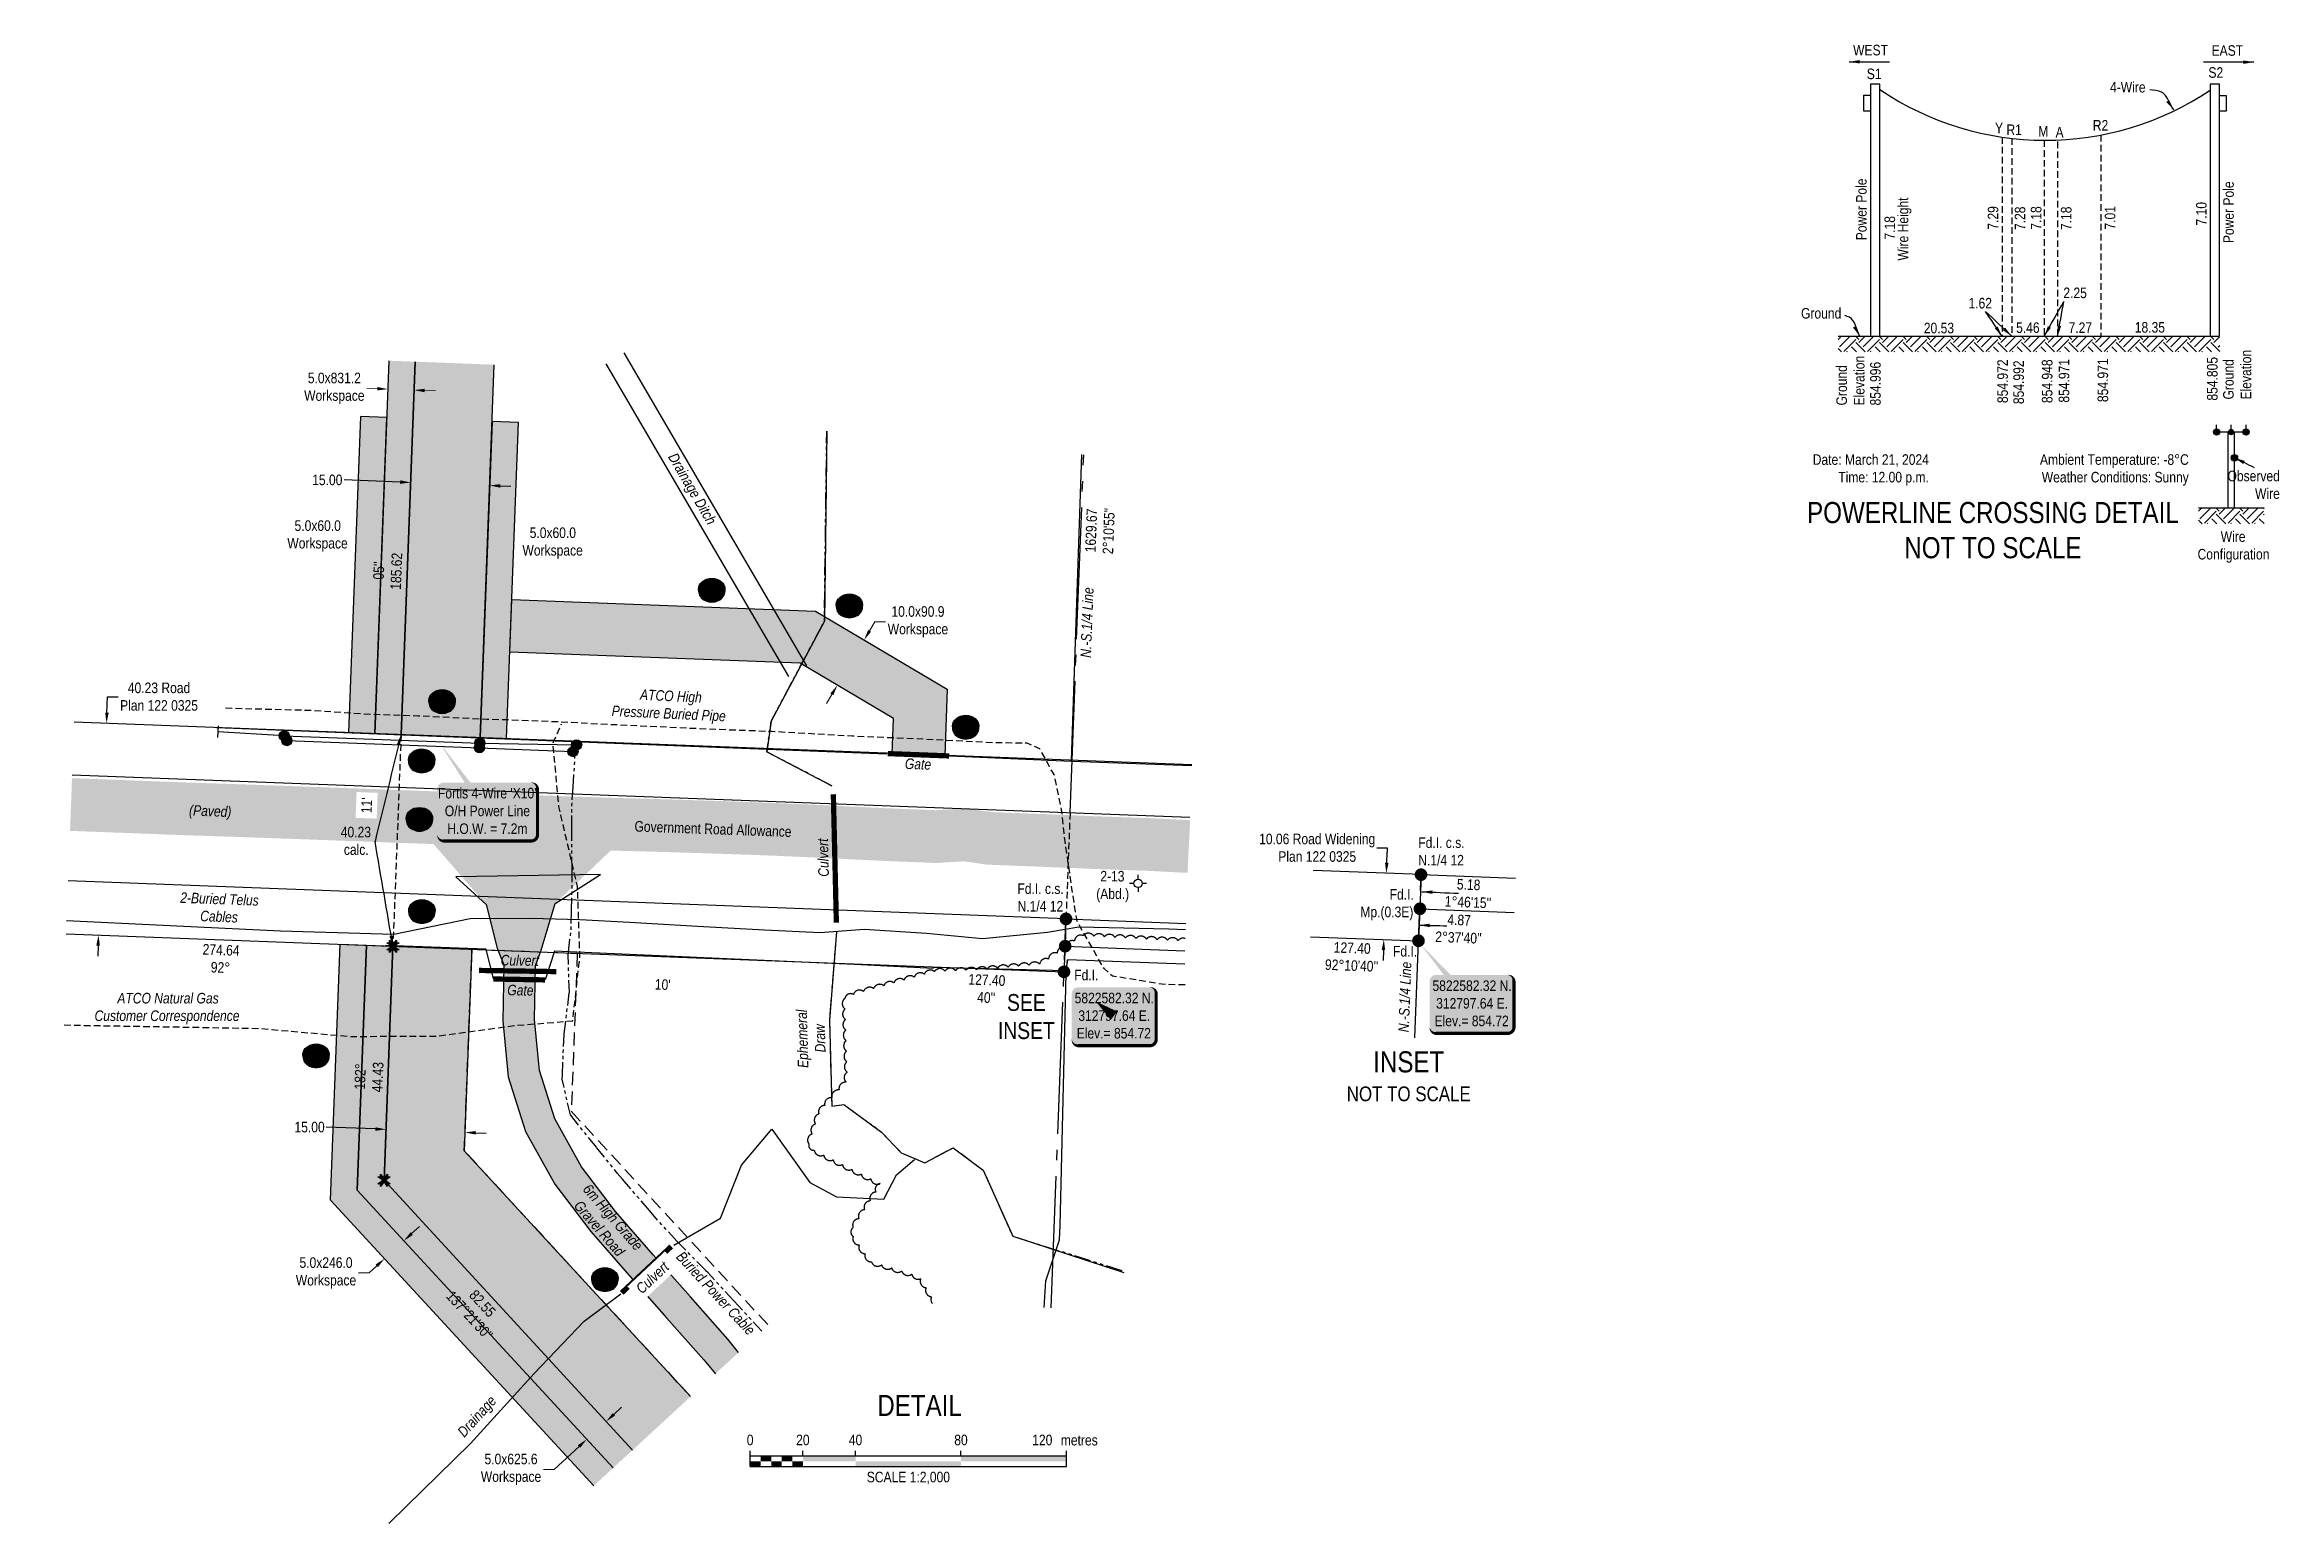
# Model space of a CAD drawing. Extents: x 311053 to 317465, y 5818876 to 5828373.
# Drawn here: x 312486 to 314606, y 5820073 to 5821476 of the extents above; entities that cross this region are included whole.
import ezdxf
from ezdxf.enums import TextEntityAlignment as Align

# ---------------------------------------------------------------- set-up
doc = ezdxf.new("R2010")
doc.units = 0
doc.header["$LTSCALE"] = 5
doc.header["$PDSIZE"] = 0.5
for name, pattern in [('0', [1, 1, 0]), ('foc-ACCESSROAD', [3.75, 2.5, -1.25]), ('foc-QUARTERLINE', [33, 25, -3, 2, -3]), ('foc-TIELINE', [1.875, 1.25, -0.625]), ('foc-TOPO', [1, 0.2, -0.8]), ('foc-TOPO-ephemeral', [6.25, 3.125, -0.625, 0.625, -0.625, 0.625, -0.625]), ('foc-TRAV', [1.875, 1.25, -0.625]), ('POWERLINE5', [7.8, 2.4, -0.6, 0.6, -0.6, 0.6, -0.6, 2.4]), ('UG_PIPE', [1.875, 1.25, -0.625])]:
    doc.linetypes.add(name, pattern=pattern)
doc.layers.get('Defpoints').update_dxf_attribs({"color": 9})
for name, color, linetype in [('AS-FENCE', 48, 'foc-FENCE'), ('AS-PIPE-UG', 44, 'UG_PIPE'), ('AS-PIPE-UG-T', 44, 'Continuous'), ('AS-POWER', 104, 'foc-POWER'), ('AS-POWER-EXISTING', 72, 'POWERLINE5'), ('AS-POWER-EXISTING-PP', 72, 'Continuous'), ('AS-POWER-EXISTING-T', 72, 'Continuous'), ('AS-POWER-STAKED-T', 72, 'Continuous'), ('AS-ROADS', 254, 'Continuous'), ('AS-SYMBOL', 7, 'Continuous'), ('AS-TELEPHONE-T', 224, 'Continuous'), ('AS-TELUS', 224, 'foc-TEL'), ('C-AR', 13, 'foc-ACCESSROAD'), ('DETAIL-T', 7, 'Continuous'), ('F-WS-S', 190, 'Continuous'), ('L-BD', 7, 'Continuous'), ('L-MON', 1, 'Continuous'), ('L-ROAD-T', 7, 'Continuous'), ('L-SEC', 7, 'Continuous'), ('L-SECQ', 8, 'foc-QUARTERLINE'), ('L-TIE', 7, 'foc-TIELINE'), ('L-TITLEDB', 4, 'Continuous'), ('L-TITLEDB-T', 4, 'Continuous'), ('P-CROSSINGS', 250, 'Continuous'), ('P-CROSSINGS-GROUND', 48, 'foc-TOPO'), ('P-CROSSINGS-LINE', 3, 'Continuous'), ('P-IOP7', 10, 'Continuous'), ('P-IOP7-H', 21, 'Continuous'), ('P-LTO', 14, 'Continuous'), ('P-PROPOSED', 10, 'Continuous'), ('P-PROPOSED-H', 21, 'Continuous'), ('P-TEMP-H', 41, 'Continuous'), ('P-TEMP_WORKSPACE', 46, 'Continuous'), ('P-TRAV', 4, 'foc-TRAV'), ('P-TXT', 4, 'Continuous'), ('T-BUSH', 110, '0'), ('T-DRAW', 143, 'foc-TOPO-ephemeral'), ('T-WATER', 160, 'Continuous'), ('T-WATER-T', 170, 'Continuous')]:
    doc.layers.add(name, color=color, linetype=linetype)
for name, color, linetype, lineweight in [('AS-GENERAL', 48, 'Continuous', 18), ('P-TEMP-T', 46, 'Continuous', 18), ('T-TEXT', 48, 'Continuous', 18)]:
    doc.layers.add(name, color=color, linetype=linetype, lineweight=lineweight)
doc.styles.add('80', font='ARIALN.TTF', dxfattribs={"height": 10})
doc.styles.add('80CG', font='ARIALN.TTF', dxfattribs={"height": 10})
doc.styles.add('80L', font='ARIALN.TTF', dxfattribs={"height": 10})
doc.styles.add('80LS', font='ARIALNI.TTF', dxfattribs={"height": 10})
doc.styles.add('Crossing', font='ARIALN.TTF', dxfattribs={"height": 10})
doc.styles.add('foc-LtypeFont', font='ARIALN.TTF', dxfattribs={"height": 7.35})
doc.linetypes.add('foc-FENCE', pattern='A,10,-1,["X",foc-LtypeFont,S=0.2,R=0,X=-0.625,Y=-0.75],-1.24', length=12.24)
doc.linetypes.add('foc-POWER', pattern='A,6,-1,["P",foc-LtypeFont,S=0.2,R=0,X=-0.625,Y=-0.75],-1.24,4', length=12.24)
doc.linetypes.add('foc-TEL', pattern='A,2,-1,["T",foc-LtypeFont,S=0.2,R=0,X=-0.425,Y=-0.75],-1.24,8', length=12.24)
doc.linetypes.add('foc-TOPO-flowdirection-NOLINE', pattern='A,0,[">",foc-LtypeFont,S=0.3,R=0,X=0,Y=-0.945],-20,[">",foc-LtypeFont,S=0.3,R=0,X=0,Y=-0.945],0', length=20)
doc.dimstyles.new('Compass 5 000', dxfattribs={"dimscale": 5, "dimtxt": 9, "dimasz": 2, "dimexe": 0.2, "dimexo": 0.0625, "dimgap": 0.5, "dimtad": 0, "dimtih": 1, "dimtoh": 1, "dimzin": 0, "dimdsep": 46, "dimtxsty": '80CG', "dimcen": 0.1, "dimse1": 1, "dimse2": 1, "dimclrd": 256, "dimclrt": 256, "dimaunit": 1, "dimadec": 4, "dimazin": 0, "dimtfac": 0.06, "dimtofl": 0, "dimtmove": 0, "dimatfit": 1, "dimfxl": 0.2, "dimtolj": 1, "dimtzin": 0, "dimlwd": -1, "dimarcsym": 0})

msp = doc.modelspace()

# ---------------------------------------------------------------- texts
at = {"layer": 'AS-PIPE-UG-T', "insert": (313007.271, 5820866.213), "char_height": 9.99899, "attachment_point": 1, "rotation": 357.322026, "style": '80L'}
msp.add_mtext_dynamic_manual_height_columns('\\pi40.467;{\\fArial Narrow|b0|i1|c0|p34; ATCO High\\P\\pi17.495;Pressure Buried Pipe }', width=142.38731, gutter_width=50, heights=[48.571], dxfattribs=at)
at = {"layer": 'AS-PIPE-UG-T', "insert": (312530.032, 5820576.159), "char_height": 9.99899, "attachment_point": 1, "style": '80L'}
msp.add_mtext_dynamic_manual_height_columns('\\pi21.553;{\\fArial Narrow|b0|i1|c0|p34; ATCO Natural Gas \\P\\pi3.0968;Customer Correspondence }', width=142.38731, gutter_width=50, heights=[0], dxfattribs=at)
at = {"layer": 'AS-POWER-EXISTING-T', "char_height": 10, "attachment_point": 7, "rotation": 90, "style": '80L'}
for insert in [(314214.181, 5821290.064), (314562.461, 5821287.316)]:
    msp.add_mtext_dynamic_manual_height_columns('Power Pole', width=177.06719, gutter_width=50.006, heights=[0], dxfattribs=dict(at, insert=insert))
at = {"layer": 'DETAIL-T', "color": 3, "attachment_point": 5, "style": '80CG'}
for s, insert, char_height, width in [('POWERLINE CROSSING DETAIL\\PNOT TO SCALE', (314333.867, 5821014.961), 20, 360.8447), ('SEE\\PINSET', (313417.024, 5820553.613), 15.9984, 53.78622), ('INSET\\P{\\H0.7x;NOT TO SCALE}', (313779.726, 5820496.967), 19.99798, 116.96309), ('DETAIL', (313315.697, 5820184.862), 19.998, 223.83544)]:
    msp.add_mtext(s, dxfattribs=dict(at, insert=insert, char_height=char_height, width=width))
at = {"layer": 'F-WS-S', "insert": (313487.834, 5820691.839), "char_height": 9.99899, "attachment_point": 1, "style": '80L'}
msp.add_mtext_dynamic_manual_height_columns('\\pi-0.65341;2-13\\P\\pi-4.5275;(Abd.)', width=20.75098, gutter_width=50, heights=[0], dxfattribs=at)
at = {"layer": 'L-BD', "char_height": 10, "style": '80L'}
for s, width, gutter_width, insert, attachment_point in [('WEST', 48.7627, 50.006, (314234.324, 5821475.397), 3), ('EAST', 48.7627, 50.006, (314571.18, 5821475.034), 3), ('S1', 48.7627, 50.006, (314228.236, 5821452.895), 3), ('S2', 48.7627, 50.006, (314552.289, 5821454.168), 3), ('4-Wire', 95.65503, 50.006, (314478.665, 5821440.234), 3), ('Y', 48.7627, 50.006, (314343.514, 5821401.533), 3), ('R1', 12.61705, 50.006, (314361.301, 5821399.878), 3), ('M', 48.7627, 50.006, (314386.439, 5821398.421), 3), ('A', 48.7627, 50.006, (314400.911, 5821397.471), 3), ('R2', 48.7627, 50.006, (314443.247, 5821404.08), 3), ('2.25', 21.79388, 50.006, (314400.683, 5821235.012), 7), ('Ground', 177.06719, 50.006, (314151.852, 5821215.641), 7), ('1.62', 21.79388, 50.006, (314310.673, 5821225.235), 7), ('20.53', 28.227, 50.006, (314268.33, 5821201.646), 7), ('5.46', 28.227, 50.006, (314355.845, 5821202.023), 7), ('7.27', 177.06719, 50.006, (314405.626, 5821202.187), 7), ('18.35', 28.29522, 50.006, (314468.431, 5821202.313), 7), ('Date: March 21, 2024\\PTime: 12.00 p.m.', 156.18019, 50.006, (314273.12, 5821087.037), 3), ('Ambient Temperature: -8%%DC\\PWeather Conditions: Sunny', 184.63525, 50.006, (314519.644, 5821087.037), 3), ('Observed Wire', 9.21418, 50, (314606.037, 5821071.447), 3), ('\\pi77.091;Wire\\P\\pi55.14;Configuration', 177.06719, 50.006, (314472.857, 5820984.261), 7)]:
    msp.add_mtext_dynamic_manual_height_columns(s, width=width, gutter_width=gutter_width, heights=[0], dxfattribs=dict(at, insert=insert, attachment_point=attachment_point))
at = {"layer": 'L-BD', "style": '80L'}
for s, width, gutter_width, insert, char_height, attachment_point, rotation in [('Wire Height', 177.06719, 50.006, (314256.615, 5821270.79), 10, 7, 90), ('7.29', 177.06719, 50.006, (314339.071, 5821300.093), 10, 7, 90), ('7.28', 177.06719, 50.006, (314364.721, 5821299.722), 10, 7, 90), ('7.18', 177.06719, 50.006, (314379.992, 5821299.991), 10, 7, 90), ('7.18', 177.06719, 50.006, (314408.529, 5821299.73), 10, 7, 90), ('7.01', 177.06719, 50.006, (314450.127, 5821300.227), 10, 7, 90), ('7.10', 177.06719, 50.006, (314536.731, 5821304.078), 10, 7, 90), ('7.18', 177.06719, 50.006, (314241.178, 5821290.732), 10, 7, 90), ('Ground\\PElevation', 177.06719, 50.006, (314212.17, 5821133.338), 10, 7, 90), ('854.996', 177.06719, 50.006, (314227.555, 5821133.338), 10, 7, 90), ('854.972', 177.06719, 50.006, (314348.191, 5821135.611), 10, 7, 90), ('854.992', 177.06719, 50.006, (314363.393, 5821134.626), 10, 7, 90), ('854.948', 177.06719, 50.006, (314390.465, 5821135.632), 10, 7, 90), ('854.971', 177.06719, 50.006, (314406.399, 5821136.045), 10, 7, 90), ('854.971', 177.06719, 50.006, (314443.277, 5821136.567), 10, 7, 90), ('854.805', 177.06719, 50.006, (314547.076, 5821137.964), 10, 7, 90), ('Ground\\PElevation', 177.06719, 50.006, (314579.061, 5821139.012), 10, 7, 90), ('1629.67\\P2°10\'55"', 49.58281, 50, (313473.46, 5821014.988), 9.999, 2, 87.8223)]:
    msp.add_mtext_dynamic_manual_height_columns(s, width=width, gutter_width=gutter_width, heights=[0], dxfattribs=dict(at, insert=insert, char_height=char_height, attachment_point=attachment_point, rotation=rotation))
at = {"layer": 'L-BD', "attachment_point": 2, "style": '80L', "bg_fill": 1, "bg_fill_color": 41, "bg_fill_transparency": 0}
for s, insert, char_height, width, rotation, box_fill_scale in [("05'' 185.62", (312797.723, 5820976.915), 9.99897, 26.1849, 87.8154, 1.1), ('182°\\P44.43 ', (312780.069, 5820497.064), 9.999, 28.2213, 87.8154, 1.15), ("82.55\\P137°21'30'' ", (312904.834, 5820285.02), 9.99899, 21.41569, 312.6418, 1.1)]:
    msp.add_mtext(s, dxfattribs=dict(at, insert=insert, char_height=char_height, width=width, rotation=rotation, box_fill_scale=box_fill_scale))
at = {"layer": 'L-BD', "attachment_point": 2, "style": '80L'}
for s, insert, char_height, width, rotation in [("5.18 1°46'15''", (313836.761, 5820683.877), 9.99899, 49.16556, 357.821213), ("4.87 2°37'40''", (313827.731, 5820650.299), 9.99899, 50.06703, 357.822341), ('274.64\\P92° ', (312653.398, 5820621.909), 9.999, 15.22466, 357.8223), ("127.40\\P92°10'40'' ", (313726.31, 5820623.798), 9.99899, 15.22466, 357.8223), ("\\P10'", (313072.929, 5820605.719), 9.999, 38.06165, 357.8223), ("127.40\\P40'' ", (313379.773, 5820593.422), 9.999, 38.06165, 357.8223)]:
    msp.add_mtext(s, dxfattribs=dict(at, insert=insert, char_height=char_height, width=width, rotation=rotation))
at = {"layer": 'L-MON', "attachment_point": 1, "style": '80L'}
for s, width, insert, char_height in [('Fd.I. c.s.\\PN.1/4 12', 43.06044, (313788.779, 5820723.673), 9.999), ('\\pi1.066;Fd.I. c.s.\\P\\pi1.2161;N.1/4 12', 43.06044, (313407.467, 5820680.005), 9.99899), ('\\pi22.08;Fd.I.\\P\\pi-5.6795;Mp.(0.3E)', 43.06044, (313739.519, 5820674.638), 9.99899), ('\\pi1.0639;Fd.I.', 22.04407, (313763.718, 5820620.641), 9.99899), ('\\pi1.0639;Fd.I.', 22.04407, (313461.364, 5820598.089), 9.99899)]:
    msp.add_mtext_dynamic_manual_height_columns(s, width=width, gutter_width=50, heights=[0], dxfattribs=dict(at, insert=insert, char_height=char_height))
at = {"layer": 'L-ROAD-T', "style": '80L'}
msp.add_text('Government Road Allowance', height=9.99899, rotation=357.97324, dxfattribs=at).set_placement((313119.772, 5820731.648), align=Align.MIDDLE_CENTER)
at = {"layer": 'L-SECQ', "char_height": 9.99899, "attachment_point": 1, "rotation": 87.818231, "style": '80L'}
for insert in [(313468.272, 5820894.261), (313769.753, 5820539.062)]:
    msp.add_mtext_dynamic_manual_height_columns('{\\fArial Narrow|b0|i1|c0|p34;N.-S.1/4 Line}', width=66.67572, gutter_width=50, heights=[0], dxfattribs=dict(at, insert=insert))
at = {"layer": 'P-TRAV', "linetype": 'ByBlock', "insert": (312766.583, 5820733.705), "char_height": 9.99899, "attachment_point": 1, "style": '80L'}
msp.add_mtext_dynamic_manual_height_columns('\\pi0.11621;40.23\\P\\pi3.0457;calc.', width=28.22415, gutter_width=50, heights=[0], dxfattribs=at)
at = {"layer": 'T-TEXT', "style": '80LS'}
msp.add_text('(Paved)', height=9.999, rotation=357.821213, dxfattribs=at).set_placement((312642.896, 5820748.689), align=Align.MIDDLE_CENTER)
at = {"layer": 'T-TEXT', "char_height": 9.99899, "attachment_point": 1, "style": '80L'}
for s, insert, rotation in [('{\\fArial Narrow|b0|i1|c0|p34;Gate}', (313302.073, 5820798.699), 357.811386), ('{\\fArial Narrow|b0|i1|c0|p34;Culvert}', (313219.751, 5820686.204), 91.344444), ('{\\fArial Narrow|b0|i1|c0|p34;Culvert}', (312918.437, 5820612.248), 359.122257), ('{\\fArial Narrow|b0|i1|c0|p34;Gate}', (312924.751, 5820583.949), 359.122257)]:
    msp.add_mtext_dynamic_manual_height_columns(s, width=38.79129, gutter_width=50, heights=[0], dxfattribs=dict(at, insert=insert, rotation=rotation))
at = {"layer": 'T-WATER-T', "char_height": 9.99899, "attachment_point": 1, "style": '80L'}
for s, insert, rotation in [('\\pi-13.506;{\\fArial Narrow|b0|i1|c0|p34;Ephemeral \\P\\pi0.75921;Draw}', (313199.932, 5820518.351), 91.574781), ('{\\fArial Narrow|b0|i1|c0|p34;Drainage}', (312876.451, 5820160.769), 47.76956)]:
    msp.add_mtext_dynamic_manual_height_columns(s, width=28.30971, gutter_width=50, heights=[0], dxfattribs=dict(at, insert=insert, rotation=rotation))

# ---------------------------------------------------------------- blocks, each defined once
blk = doc.blocks.new('fdia')
at = {"color": 255, "const_width": 1}
blk.add_lwpolyline([(-0.5, 0, 1), (0.5, 0, 1)], format="xyb", close=True, dxfattribs=at)
blk = doc.blocks.new('Fdiaa')
blk.add_blockref('fdia', (0, 0))
blk = doc.blocks.new('fdib')
at = {"color": 1, "const_width": 1.6}
blk.add_lwpolyline([(-0.4, 0, 1), (0.4, 0, 1)], format="xyb", close=True, dxfattribs=at)
at = {"color": 1}
blk.add_circle((0, 0), 0.8, dxfattribs=at)
blk = doc.blocks.new('Fdibb')
blk.add_blockref('fdib', (0, 0))
blk = doc.blocks.new('fdicc')
for name in ['Fdibb', 'Fdiaa']:
    blk.add_blockref(name, (0, 0))
blk = doc.blocks.new('FDI')
blk.add_blockref('fdicc', (0, 0))
blk = doc.blocks.new('*D455')
at = {"layer": 'Defpoints', "color": 0, "transparency": 16777216}
for p in [(313757.5, 5820689.6), (313758.5, 5820689.6), (313755.1, 5820626.9)]:
    blk.add_point(p, dxfattribs=at)
at = {"layer": 'L-TITLEDB-T', "transparency": 16777216}
for p, q in [((313749.4, 5820713.8), (313759.4, 5820713.8)), ((313758.9, 5820699.5), (313759.3, 5820709.5)), ((313759.4, 5820713.8), (313759.3, 5820709.5)), ((313755.7, 5820616.8), (313755.4, 5820606.9))]:
    blk.add_line(p, q, dxfattribs=at)
for points in [[(313757.2, 5820699.6), (313760.6, 5820699.5), (313758.5, 5820689.6)], [(313754.1, 5820616.9), (313757.4, 5820616.8), (313756.1, 5820626.8)]]:
    blk.add_solid(points, dxfattribs=at)
at = {"layer": 'L-TITLEDB-T', "transparency": 16777216, "insert": (313692.9, 5820713.8), "char_height": 10, "attachment_point": 5, "style": '80CG'}
blk.add_mtext('\\A1;10.06 Road Widening\\PPlan 122 0325', dxfattribs=at)
blk = doc.blocks.new('*U520')
h = blk.add_hatch(color=254)
edge = h.paths.add_edge_path()
edge.add_line((-34, -28.5), (34, -28.5))
edge.add_arc((34, -22.5), 6, 270, 360)
edge.add_line((40, -22.5), (40, 21))
edge.add_arc((34, 21), 6, 0, 90)
edge.add_line((34, 27), (-34, 27))
edge.add_arc((-34, 21), 6, 90, 180)
edge.add_line((-40, 21), (-40, -22.5))
edge.add_arc((-34, -22.5), 6, 180, 270)
at = {"color": 1, "flags": 128}
blk.add_lwpolyline([(-47.8, 55, 0, 10, 0), (0, 0, 5, 5, 0)], format="xyseb", dxfattribs=at)
blk.add_lwpolyline([(-34, -28.5, 3, 3, 0), (34, -28.5, 3, 3, 0.414214), (40, -22.5, 3, 3, 0), (40, 21, 3, 0, 0.414214), (34, 27, 0, 0, 0), (-34, 27, 0, 0, 0.414214), (-40, 21, 0, 0, 0), (-40, -22.5, 0, 3, 0.414214)], format="xyseb", close=True, dxfattribs=at)
at = {"color": 1, "style": '80'}
blk.add_attdef('ENTER_TEXT_001', (-36, -5), '', height=10, dxfattribs=at)
blk = doc.blocks.new('POWERPOLE')
h = blk.add_hatch(color=255)
edge = h.paths.add_edge_path()
edge.add_arc((0, 0), 0.96, 0, 360)
at = {"linetype": 'Continuous'}
for p, q in [((0.68, -0.68), (-0.68, 0.68)), ((-0.68, -0.68), (0.68, 0.68))]:
    blk.add_line(p, q, dxfattribs=at)
blk.add_circle((0, 0), 0.96, dxfattribs=at)
blk = doc.blocks.new('*U657')
h = blk.add_hatch(color=255)
edge = h.paths.add_edge_path()
edge.add_line((-41.5, -28.5), (41.5, -28.5))
edge.add_arc((41.5, -22.5), 6, 270, 360)
edge.add_line((47.5, -22.5), (47.5, 21))
edge.add_arc((41.5, 21), 6, 0, 90)
edge.add_line((41.5, 27), (-41.5, 27))
edge.add_arc((-41.5, 21), 6, 90, 180)
edge.add_line((-47.5, 21), (-47.5, -22.5))
edge.add_arc((-41.5, -22.5), 6, 180, 270)
at = {"color": 104, "flags": 128}
blk.add_lwpolyline([(-46.6, 66.2, 0, 7.5, 0), (0, 0, 0, 0, 0)], format="xyseb", dxfattribs=at)
blk.add_lwpolyline([(-41.5, -28.5, 3, 3, 0), (41.5, -28.5, 3, 3, 0.414214), (47.5, -22.5, 3, 3, 0), (47.5, 21, 3, 0, 0.414214), (41.5, 27, 0, 0, 0), (-41.5, 27, 0, 0, 0.414214), (-47.5, 21, 0, 0, 0), (-47.5, -22.5, 0, 3, 0.414214)], format="xyseb", close=True, dxfattribs=at)
at = {"color": 104, "style": '80'}
blk.add_attdef('ENTER_TEXT_001', (-26.8, -4.9), '', height=10, dxfattribs=at)
blk = doc.blocks.new('*U656')
at = {"color": 210}
blk.add_line((0.07, 1.1), (-0.07, -1.1), dxfattribs=at)
at = {"layer": 'AS-SYMBOL', "color": 210, "flags": 128}
blk.add_lwpolyline([(12.61, -0.79), (0, 0)], dxfattribs=at)
blk = doc.blocks.new('xing2')
h = blk.add_hatch(color=50)
h.dxf.hatch_style = 1
edge = h.paths.add_edge_path()
edge.add_ellipse((0, 0), major_axis=(-12.5, 0), ratio=0.816297, start_angle=0, end_angle=360)
h = blk.add_hatch(color=250)
h.dxf.hatch_style = 1
edge = h.paths.add_edge_path()
edge.add_ellipse((0, -2), major_axis=(-12.5, 0), ratio=0.816297, start_angle=0, end_angle=180)
edge.add_line((12.5, -2), (12.5, 0))
edge.add_ellipse((0, 0), major_axis=(-12.5, 0), ratio=0.816297, start_angle=0, end_angle=180, ccw=False)
edge.add_line((-12.5, 0), (-12.5, -2))
at = {"color": 250}
blk.add_ellipse((0, 0), major_axis=(-12.5, 0), ratio=0.816297, dxfattribs=at)
blk.add_ellipse((0, -2), major_axis=(-12.5, 0), ratio=0.816297, start_param=0, end_param=3.141593, dxfattribs=at)
at = {"color": 250, "style": 'Crossing'}
blk.add_attdef('CROSSING', text='', height=9, dxfattribs=at).set_placement((0.1, 0), align=Align.MIDDLE_CENTER)
at = {"color": 250, "style": 'Crossing', "flags": 1}
for tag, p in [('DESCRIPTION', (0.1, -25.8)), ('OWNER', (0.1, -12.5)), ('LOCATION', (0.1, -39.3)), ('DWG_REF', (0.1, -52.8))]:
    blk.add_attdef(tag, text='', height=9, dxfattribs=at).set_placement(p, align=Align.MIDDLE_CENTER)
blk = doc.blocks.new('Well_proximity')
h = blk.add_hatch(color=191)
h.dxf.hatch_style = 1
edge = h.paths.add_edge_path()
edge.add_ellipse((0, 0), major_axis=(-12.5, 0), ratio=0.816297, start_angle=0, end_angle=360)
h = blk.add_hatch(color=250)
h.dxf.hatch_style = 1
edge = h.paths.add_edge_path()
edge.add_ellipse((0, -2), major_axis=(-12.5, 0), ratio=0.816297, start_angle=0, end_angle=180)
edge.add_line((12.5, -2), (12.5, 0))
edge.add_ellipse((0, 0), major_axis=(-12.5, 0), ratio=0.816297, start_angle=0, end_angle=180, ccw=False)
edge.add_line((-12.5, 0), (-12.5, -2))
at = {"color": 250}
blk.add_ellipse((0, 0), major_axis=(-12.5, 0), ratio=0.816297, dxfattribs=at)
blk.add_ellipse((0, -2), major_axis=(-12.5, 0), ratio=0.816297, start_param=0, end_param=3.141593, dxfattribs=at)
at = {"color": 250, "style": '80L'}
blk.add_attdef('CROSSING', text='', height=9, dxfattribs=at).set_placement((0.1, 0), align=Align.MIDDLE_CENTER)
blk = doc.blocks.new('GABD')
for p, q in [((-0.81, 0), (-1.62, 0)), ((0, 0.81), (0, 1.62)), ((1.62, 0), (0.81, 0)), ((0, -0.81), (0, -1.62))]:
    blk.add_line(p, q)
blk.add_circle((0, 0), 0.8)
blk = doc.blocks.new('TEMP')
h = blk.add_hatch(color=255)
h.dxf.hatch_style = 1
h.paths.add_polyline_path([(0, 0.25), (-0.67, 1.15), (-0.67, 0.67), (-1.15, 0.67), (-0.25, 0), (-1.15, -0.67), (-0.67, -0.67), (-0.67, -1.15), (0, -0.25), (0.67, -1.15), (0.67, -0.67), (1.15, -0.67), (0.25, 0), (1.15, 0.67), (0.67, 0.67), (0.67, 1.15)])
h.paths.add_polyline_path([(0.57, 0.85), (0.57, 0.57), (0.85, 0.57), (0.08, 0), (0.85, -0.57), (0.57, -0.57), (0.57, -0.85), (0, -0.08), (-0.57, -0.85), (-0.57, -0.57), (-0.85, -0.57), (-0.08, 0), (-0.85, 0.57), (-0.57, 0.57), (-0.57, 0.85), (0, 0.08)], flags=16)
h = blk.add_hatch(color=1)
h.dxf.hatch_style = 1
h.paths.add_polyline_path([(0, 0.08), (-0.57, 0.85), (-0.57, 0.57), (-0.85, 0.57), (-0.08, 0), (-0.85, -0.57), (-0.57, -0.57), (-0.57, -0.85), (0, -0.08), (0.57, -0.85), (0.57, -0.57), (0.85, -0.57), (0.08, 0), (0.85, 0.57), (0.57, 0.57), (0.57, 0.85)])
at = {"color": 1}
for p, q in [((-0.08, 0), (0.08, 0)), ((0, 0.08), (0, -0.08))]:
    blk.add_line(p, q, dxfattribs=at)
at = {"color": 255, "flags": 128}
blk.add_lwpolyline([(-0.25, 0), (-1.15, 0.67), (-0.67, 0.67), (-0.67, 1.15), (0, 0.25), (0.67, 1.15), (0.67, 0.67), (1.15, 0.67), (0.25, 0), (1.15, -0.67), (0.67, -0.67), (0.67, -1.15), (0, -0.25), (-0.67, -1.15), (-0.67, -0.67), (-1.15, -0.67)], close=True, dxfattribs=at)
at = {"color": 1, "flags": 128}
blk.add_lwpolyline([(-0.08, 0), (-0.85, 0.57), (-0.57, 0.57), (-0.57, 0.85), (0, 0.08), (0.57, 0.85), (0.57, 0.57), (0.85, 0.57), (0.08, 0), (0.85, -0.57), (0.57, -0.57), (0.57, -0.85), (0, -0.08), (-0.57, -0.85), (-0.57, -0.57), (-0.85, -0.57)], close=True, dxfattribs=at)
blk = doc.blocks.new('*D654')
at = {"layer": 'Defpoints', "color": 0, "transparency": 16777216}
for p in [(312811, 5821138.2), (312811.4, 5821148.9), (312836, 5821137.3)]:
    blk.add_point(p, dxfattribs=at)
at = {"layer": 'P-TEMP-T', "transparency": 16777216}
for p, q in [((312801.4, 5821149.2), (312791.4, 5821149.6)), ((312846.4, 5821147.5), (312856.4, 5821147.1))]:
    blk.add_line(p, q, dxfattribs=at)
for points in [[(312801.5, 5821150.9), (312801.3, 5821147.6), (312811.4, 5821148.9)], [(312846.4, 5821149.2), (312846.3, 5821145.9), (312836.4, 5821147.9)]]:
    blk.add_solid(points, dxfattribs=at)
at = {"layer": 'P-TEMP-T', "transparency": 16777216, "insert": (312760.6, 5821149.6), "char_height": 10, "attachment_point": 5, "style": '80CG'}
blk.add_mtext('\\A1;5.0x831.2\\PWorkspace', dxfattribs=at)
blk = doc.blocks.new('*D655')
at = {"layer": 'Defpoints', "color": 0, "transparency": 16777216}
for p in [(313263.2, 5820910.9), (313266.7, 5820908.9), (313241.1, 5820865.9)]:
    blk.add_point(p, dxfattribs=at)
at = {"layer": 'P-TEMP-T', "transparency": 16777216}
for p, q in [((313268.3, 5820919.5), (313273.4, 5820928.1)), ((313273.4, 5820928.1), (313283.4, 5820928.1)), ((313232.6, 5820859.3), (313227.5, 5820850.7))]:
    blk.add_line(p, q, dxfattribs=at)
for points in [[(313266.9, 5820920.4), (313269.7, 5820918.7), (313263.2, 5820910.9)], [(313231.1, 5820860.2), (313234, 5820858.5), (313237.7, 5820867.9)]]:
    blk.add_solid(points, dxfattribs=at)
at = {"layer": 'P-TEMP-T', "transparency": 16777216, "insert": (313314.2, 5820928.1), "char_height": 10, "attachment_point": 5, "style": '80CG'}
blk.add_mtext('\\A1;10.0x90.9\\PWorkspace', dxfattribs=at)
blk = doc.blocks.new('*D658')
at = {"layer": 'Defpoints', "color": 0, "transparency": 16777216}
for p in [(312822.1, 5820345.9), (312803.7, 5820329), (312808.2, 5820324.1)]:
    blk.add_point(p, dxfattribs=at)
at = {"layer": 'P-TEMP-T', "transparency": 16777216}
for p, q in [((312833.9, 5820347.8), (312841.3, 5820354.6)), ((312793.5, 5820310.5), (312783.5, 5820310.5)), ((312800.8, 5820317.3), (312793.5, 5820310.5))]:
    blk.add_line(p, q, dxfattribs=at)
for points in [[(312832.8, 5820349), (312835.1, 5820346.6), (312826.6, 5820341)], [(312799.7, 5820318.5), (312802, 5820316.1), (312808.2, 5820324.1)]]:
    blk.add_solid(points, dxfattribs=at)
at = {"layer": 'P-TEMP-T', "transparency": 16777216, "insert": (312752.7, 5820310.5), "char_height": 10, "attachment_point": 5, "style": '80CG'}
blk.add_mtext('\\A1;5.0x246.0\\PWorkspace', dxfattribs=at)
blk = doc.blocks.new('*D659')
at = {"layer": 'Defpoints', "color": 0, "transparency": 16777216}
for p in [(312544.5, 5820831.9), (312585.6, 5820830.4), (312578, 5820629.4)]:
    blk.add_point(p, dxfattribs=at)
at = {"layer": 'L-TITLEDB-T', "transparency": 16777216}
for p, q in [((312544.9, 5820841.9), (312545.5, 5820857.1)), ((312545.5, 5820857.1), (312555.5, 5820857.1)), ((312536.5, 5820621), (312536.1, 5820611))]:
    blk.add_line(p, q, dxfattribs=at)
for points in [[(312543.2, 5820842), (312546.6, 5820841.9), (312544.5, 5820831.9)], [(312534.8, 5820621), (312538.2, 5820620.9), (312536.9, 5820631)]]:
    blk.add_solid(points, dxfattribs=at)
at = {"layer": 'L-TITLEDB-T', "transparency": 16777216, "insert": (312594.3, 5820857.1), "char_height": 10, "attachment_point": 5, "style": '80CG'}
blk.add_mtext('\\A1;40.23 Road\\PPlan 122 0325', dxfattribs=at)
blk = doc.blocks.new('*U660')
h = blk.add_hatch(color=254)
edge = h.paths.add_edge_path()
edge.add_line((-34, -28.5), (34, -28.5))
edge.add_arc((34, -22.5), 6, 270, 360)
edge.add_line((40, -22.5), (40, 21))
edge.add_arc((34, 21), 6, 0, 90)
edge.add_line((34, 27), (-34, 27))
edge.add_arc((-34, 21), 6, 90, 180)
edge.add_line((-40, 21), (-40, -22.5))
edge.add_arc((-34, -22.5), 6, 180, 270)
at = {"color": 1, "flags": 128}
blk.add_lwpolyline([(-34, -28.5, 3, 3, 0), (34, -28.5, 3, 3, 0.414214), (40, -22.5, 3, 3, 0), (40, 21, 3, 0, 0.414214), (34, 27, 0, 0, 0), (-34, 27, 0, 0, 0.414214), (-40, 21, 0, 0, 0), (-40, -22.5, 0, 3, 0.414214)], format="xyseb", close=True, dxfattribs=at)
blk.add_lwpolyline([(-17.3, 13.5, 0, 10, 0), (0, 0, 5, 5, 0)], format="xyseb", dxfattribs=at)
at = {"color": 1, "style": '80'}
blk.add_attdef('ENTER_TEXT_001', (-36, -5), '', height=10, dxfattribs=at)
blk = doc.blocks.new('*D661')
at = {"layer": 'Defpoints', "color": 0, "transparency": 16777216}
for p in [(312833.3, 5821068.3), (312833, 5821060.3), (312908.3, 5821065.5)]:
    blk.add_point(p, dxfattribs=at)
at = {"layer": 'P-TXT', "transparency": 16777216}
for p, q in [((312823, 5821060.7), (312769.8, 5821062.7)), ((312917.9, 5821057.1), (312927.9, 5821056.7))]:
    blk.add_line(p, q, dxfattribs=at)
for points in [[(312823.1, 5821062.4), (312823, 5821059), (312833, 5821060.3)], [(312918, 5821058.7), (312917.9, 5821055.4), (312907.9, 5821057.5)]]:
    blk.add_solid(points, dxfattribs=at)
at = {"layer": 'P-TXT', "transparency": 16777216, "insert": (312753.9, 5821062.7), "char_height": 10, "attachment_point": 5, "style": '80CG'}
blk.add_mtext('\\A1;15.00', dxfattribs=at)
blk = doc.blocks.new('*D662')
at = {"layer": 'Defpoints', "color": 0, "transparency": 16777216}
for p in [(312809.6, 5820447.9), (312809.6, 5820446.7), (312884.6, 5820445)]:
    blk.add_point(p, dxfattribs=at)
at = {"layer": 'P-TXT', "transparency": 16777216}
for p, q in [((312799.6, 5820447.1), (312753, 5820448.8)), ((312894.5, 5820443.4), (312904.5, 5820443.1))]:
    blk.add_line(p, q, dxfattribs=at)
for points in [[(312799.7, 5820448.7), (312799.5, 5820445.4), (312809.6, 5820446.7)], [(312894.6, 5820445.1), (312894.5, 5820441.8), (312884.5, 5820443.8)]]:
    blk.add_solid(points, dxfattribs=at)
at = {"layer": 'P-TXT', "transparency": 16777216, "insert": (312737.1, 5820448.8), "char_height": 10, "attachment_point": 5, "style": '80CG'}
blk.add_mtext('\\A1;15.00', dxfattribs=at)
blk = doc.blocks.new('*D663')
at = {"layer": 'Defpoints', "color": 0, "transparency": 16777216}
for p in [(313017.7, 5820170.4), (312999.3, 5820153.4), (313000, 5820152.7)]:
    blk.add_point(p, dxfattribs=at)
at = {"layer": 'P-TEMP-T', "transparency": 16777216}
for p, q in [((313025.8, 5820176.4), (313033.1, 5820183.2)), ((312992.7, 5820145.9), (312969, 5820124.2)), ((312969, 5820124.2), (312959, 5820124.2))]:
    blk.add_line(p, q, dxfattribs=at)
for points in [[(313024.6, 5820177.6), (313026.9, 5820175.2), (313018.4, 5820169.6)], [(312991.5, 5820147.1), (312993.8, 5820144.7), (313000, 5820152.7)]]:
    blk.add_solid(points, dxfattribs=at)
at = {"layer": 'P-TEMP-T', "transparency": 16777216, "insert": (312928.2, 5820124.2), "char_height": 10, "attachment_point": 5, "style": '80CG'}
blk.add_mtext('\\A1;5.0x625.6\\PWorkspace', dxfattribs=at)
blk = doc.blocks.new('*U570')
at = {"color": 0}
for p, q in [((-150, 0), (-150, 15)), ((-150, 10), (150.2, 10)), ((-150, 0), (150.2, 0)), ((-100, 10), (-100, 15)), ((-50, 10), (-50, 15)), ((50, 10), (50, 15)), ((150.2, 0), (150.2, 15))]:
    blk.add_line(p, q, dxfattribs=at)
for points in [[(-150, 5), (-140, 5), (-150, 0), (-140, 0)], [(-140, 10), (-130, 10), (-140, 5), (-130, 5)], [(-130, 5), (-120, 5), (-130, 0), (-120, 0)], [(-120, 10), (-110, 10), (-120, 5), (-110, 5)], [(-110, 5), (-100, 5), (-110, 0), (-100, 0)], [(-100, 10), (-50, 10), (-100, 5), (-50, 5)], [(-50, 5), (50, 5), (-50, 0), (50, 0)], [(50, 10), (150.2, 10), (50, 5), (150.2, 5)]]:
    blk.add_solid(points, dxfattribs=at)
at = {"color": 0, "style": '80'}
blk.add_text('metres', height=10, dxfattribs=at).set_placement((162.2, 20), align=Align.CENTER)
at = {"color": 0, "char_height": 10, "style": '80'}
for s, insert, attachment_point in [('0', (-150, 30.2), 2), ('20', (-100, 30.2), 2), ('40', (-50, 30.2), 2), ('80', (50, 30.2), 2), ('120', (136.7, 30.2), 3), ('SCALE 1:2,000', (0.1, -5), 2)]:
    blk.add_mtext(s, dxfattribs=dict(at, insert=insert, attachment_point=attachment_point))

# ---------------------------------------------------------------- dimensions: what is measured, and where the dimension line sits
at = {"layer": 'L-TITLEDB-T'}
dim = msp.add_linear_dim(base=(312544.529, 5820831.946), p1=(312577.998, 5820629.399), p2=(312585.64, 5820830.383), angle=87.822371, text='40.23 Road\\PPlan 122 0325', dimstyle='Compass 5 000', dxfattribs=at)
dim.commit()
dim.dimension.update_dxf_attribs({"geometry": '*D659', "text_midpoint": (312594.256, 5820857.135), "dimtype": 161})
dim = msp.add_linear_dim(base=(313758.512, 5820689.557), p1=(313755.067, 5820626.877), p2=(313757.453, 5820689.598), angle=87.821213, text='10.06 Road Widening\\PPlan 122 0325', dimstyle='Compass 5 000', override={"dimtmove": 1, "dimfxlon": 1}, dxfattribs=at)
dim.commit()
dim.dimension.update_dxf_attribs({"geometry": '*D455', "text_midpoint": (313754.145, 5820713.806), "dimtype": 161})
at = {"layer": 'P-TEMP-T'}
for p1, p2, distance, text, picture, middle in [((312835.97, 5821137.259), (312810.991, 5821138.212), -10.649, '5.0x831.2\\PWorkspace', '*D654', (312760.589, 5821149.616)), ((313241.143, 5820865.877), (313266.667, 5820908.866), 4.031, '10.0x90.9\\PWorkspace', '*D655', (313314.233, 5820928.121)), ((312822.096, 5820345.898), (312803.708, 5820328.965), 6.637, '5.0x246.0\\PWorkspace', '*D658', (312752.67, 5820310.534))]:
    dim = msp.add_aligned_dim(p1=p1, p2=p2, distance=distance, text=text, dimstyle='Compass 5 000', dxfattribs=at)
    dim.commit()
    dim.dimension.update_dxf_attribs({"geometry": picture, "text_midpoint": middle})
dim = msp.add_linear_dim(base=(313000.017, 5820152.693), p1=(313017.72, 5820170.371), p2=(312999.332, 5820153.437), angle=222.641771, text='5.0x625.6\\PWorkspace', dimstyle='Compass 5 000', dxfattribs=at)
dim.commit()
dim.dimension.update_dxf_attribs({"geometry": '*D663', "text_midpoint": (312928.223, 5820124.171), "dimtype": 161})
at = {"layer": 'P-TXT'}
for base, p1, p2, picture, middle in [((312833.034, 5821060.308), (312908.253, 5821065.469), (312833.34, 5821068.327), '*D661', (312753.896, 5821062.719)), ((312809.601, 5820446.681), (312884.584, 5820444.998), (312809.646, 5820447.857), '*D662', (312737.08, 5820448.839))]:
    dim = msp.add_linear_dim(base=base, p1=p1, p2=p2, angle=177.815371, text='15.00', dimstyle='Compass 5 000', dxfattribs=at)
    dim.commit()
    dim.dimension.update_dxf_attribs({"geometry": picture, "text_midpoint": middle, "dimtype": 161})

# ---------------------------------------------------------------- hatches: boundary and pattern name
at = {"layer": 'AS-POWER-EXISTING-T'}
h = msp.add_hatch(color=256, dxfattribs=at)
h.dxf.hatch_style = 1
edge = h.paths.add_edge_path()
edge.add_arc((314546.074, 5821108.217), 3, 0, 360)
h = msp.add_hatch(color=256, dxfattribs=at)
h.dxf.hatch_style = 1
edge = h.paths.add_edge_path()
edge.add_arc((314559.814, 5821108.107), 3, 0, 360)
h = msp.add_hatch(color=256, dxfattribs=at)
h.dxf.hatch_style = 1
edge = h.paths.add_edge_path()
edge.add_arc((314573.943, 5821108.217), 3, 0, 360)
h = msp.add_hatch(color=256, dxfattribs=at)
h.dxf.hatch_style = 1
edge = h.paths.add_edge_path()
edge.add_arc((314563.008, 5821083.722), 3, 0, 360)
at = {"layer": 'AS-ROADS'}
h = msp.add_hatch(color=256, dxfattribs=at)
h.dxf.hatch_style = 1
h.paths.add_polyline_path([(313122.01, 5820214.846), (313144.111, 5820235.198), (313133.893, 5820247.629), (313098.285, 5820287.776), (313063.037, 5820327.652), (313027.244, 5820368.875), (312995.007, 5820411.169), (312969.635, 5820456.646), (312955.09, 5820502.6), (312950.589, 5820550.961), (312951.333, 5820602.266), (312956.731, 5820616.778), (312970.026, 5820660.943), (313031.247, 5820719.27), (312849.804, 5820722.882), (312904.666, 5820659.848), (312914.901, 5820618.503), (312921.339, 5820602.7), (312920.572, 5820549.785), (312925.521, 5820496.616), (312941.956, 5820444.69), (312969.854, 5820394.687), (313003.967, 5820349.931), (313040.474, 5820307.885), (313075.827, 5820267.89), (313111.078, 5820228.147)])
at = {"layer": 'P-CROSSINGS-GROUND'}
h = msp.add_hatch(dxfattribs=at)
h.set_pattern_fill('EARTH', color=256, scale=2.5, angle=45)
h.set_pattern_definition([(45, (-3326.858, -221.523), (2e-15, 22.450640303), [15.875, -15.875]), (45, (-3331.067, -217.313), (2e-15, 22.450640303), [15.875, -15.875]), (45, (-3335.277, -213.104), (2e-15, 22.450640303), [15.875, -15.875]), (135, (-3335.277, -210.298), (-22.450640303, 2e-15), [15.875, -15.875]), (135, (-3331.067, -206.088), (-22.450640303, 2e-15), [15.875, -15.875]), (135, (-3326.858, -201.879), (-22.450640303, 2e-15), [15.875, -15.875])])
h.paths.add_polyline_path([(314549.07, 5821184.071), (314548.794, 5821199.071), (314187.07, 5821199.071), (314187.07, 5821184.071)])
h = msp.add_hatch(dxfattribs=at)
h.set_pattern_fill('EARTH', color=256, scale=2.5, angle=45)
h.set_pattern_definition([(45, (-3613.56, -384.405), (2e-15, 22.450640303), [15.875, -15.875]), (45, (-3617.77, -380.196), (2e-15, 22.450640303), [15.875, -15.875]), (45, (-3621.98, -375.986), (2e-15, 22.450640303), [15.875, -15.875]), (135, (-3621.98, -373.18), (-22.450640303, 2e-15), [15.875, -15.875]), (135, (-3617.77, -368.97), (-22.450640303, 2e-15), [15.875, -15.875]), (135, (-3613.56, -364.761), (-22.450640303, 2e-15), [15.875, -15.875])])
h.paths.add_polyline_path([(314591.038, 5821021.188), (314591.038, 5821036.188), (314528.98, 5821036.188), (314528.98, 5821021.188)])
at = {"layer": 'P-IOP7-H', "linetype": 'Continuous'}
h = msp.add_hatch(color=256, dxfattribs=at)
h.dxf.hatch_style = 1
h.paths.add_polyline_path([(313043.415, 5820142.469), (313098.58, 5820193.269), (312883.875, 5820426.417), (312891.164, 5820617.491), (312816.226, 5820620.34), (312807.758, 5820398.369)])
at = {"layer": 'P-PROPOSED-H'}
h = msp.add_hatch(color=256, dxfattribs=at)
h.dxf.hatch_style = 1
h.paths.add_polyline_path([(312912.342, 5821172), (312837.404, 5821174.859), (312823.918, 5820821.322), (312898.856, 5820818.473)])
h = msp.add_hatch(color=256, dxfattribs=at)
h.dxf.hatch_style = 1
h.paths.add_polyline_path([(313043.415, 5820142.469), (313098.58, 5820193.269), (312883.875, 5820426.417), (312891.165, 5820617.503), (312816.226, 5820620.34), (312807.758, 5820398.369)])
at = {"layer": 'P-TEMP-H'}
h = msp.add_hatch(color=256, dxfattribs=at)
h.dxf.hatch_style = 1
h.paths.add_polyline_path([(312837.404, 5821174.859), (312812.425, 5821175.811), (312798.938, 5820822.272), (312823.918, 5820821.322)])
h = msp.add_hatch(color=256, dxfattribs=at)
h.dxf.hatch_style = 1
h.paths.add_polyline_path([(312785.394, 5821122.977), (312773.959, 5820823.225), (312798.938, 5820822.272), (312810.373, 5821122.024)])
h = msp.add_hatch(color=256, dxfattribs=at)
h.dxf.hatch_style = 1
h.paths.add_polyline_path([(312910.266, 5821118.225), (312898.831, 5820818.474), (312923.81, 5820817.521), (312935.245, 5821117.273)])
h = msp.add_hatch(color=256, dxfattribs=at)
h.dxf.hatch_style = 1
h.paths.add_polyline_path([(313289.696, 5820802.975), (313290.963, 5820836.297), (313202.372, 5820888.896), (312926.931, 5820899.335), (312928.825, 5820949.294), (313216.967, 5820938.374), (313342.052, 5820864.107), (313339.655, 5820801.076)])
h = msp.add_hatch(color=256, dxfattribs=at)
h.dxf.hatch_style = 1
h.paths.add_polyline_path([(313006.639, 5820108.601), (313025.027, 5820125.535), (312782.386, 5820389.019), (312791.247, 5820621.29), (312766.267, 5820622.24), (312757.014, 5820379.67)])
h = msp.add_hatch(color=256, dxfattribs=at)
h.dxf.hatch_style = 1
h.paths.add_polyline_path([(313025.027, 5820125.535), (313043.415, 5820142.469), (312807.758, 5820398.369), (312816.226, 5820620.34), (312791.247, 5820621.29), (312782.386, 5820389.019)])

# ---------------------------------------------------------------- linework, layer by layer
at = {"layer": 'AS-FENCE', "flags": 128}
for points in [[(313459.736, 5820796.658), (313469.538, 5821086.72)], [(312648.711, 5820827.833), (313130.561, 5820808.888), (313284.766, 5820802.973)], [(313344.201, 5820800.968), (313459.936, 5820796.023), (313574.064, 5820791.835)], [(312911.511, 5820589.343), (312904.656, 5820617.778), (312809.006, 5820621.233)], [(313328.796, 5820599.303), (313253.531, 5820603.208), (313104.461, 5820609.583), (312969.581, 5820615.793), (312960.486, 5820588.473)], [(313567.443, 5820603.489), (313456.021, 5820607.443), (313454.536, 5820596.988), (313329.021, 5820600.208)], [(313434.005, 5820277.764), (313435.616, 5820302.978), (313448.411, 5820341.868), (313449.196, 5820355.443), (313454.771, 5820594.118), (313456.106, 5820607.388)]]:
    msp.add_lwpolyline(points, dxfattribs=at)
at = {"layer": 'AS-GENERAL', "const_width": 4.999, "flags": 128}
for points in [[(313285.566, 5820803.138), (313343.786, 5820800.913)], [(313236.796, 5820642.748), (313233.936, 5820764.608)], [(312971.131, 5820596.343), (312897.701, 5820597.468)], [(312960.486, 5820588.473), (312911.511, 5820589.343)], [(313033.191, 5820291.653), (313080.156, 5820335.613)]]:
    msp.add_lwpolyline(points, dxfattribs=at)
at = {"layer": 'AS-PIPE-UG', "flags": 128}
for points in [[(313567.6, 5820583.683), (313545.631, 5820584.323), (313498.866, 5820592.113), (313490.686, 5820599.248), (313465.186, 5820644.083), (313461.111, 5820669.248), (313452.751, 5820727.618), (313450.501, 5820750.058), (313445.606, 5820772.908), (313443.416, 5820783.253), (313438.871, 5820790.468), (313435.046, 5820798.858), (313429.906, 5820807.568), (313417.841, 5820812.908), (313387.371, 5820813.348), (313320.241, 5820816.703), (313251.856, 5820819.673), (313176.046, 5820823.983), (313115.746, 5820826.228), (313031.831, 5820830.153), (313012.116, 5820831.048), (312974.436, 5820833.093), (312924.626, 5820835.113), (312905.351, 5820835.478), (312840.031, 5820838.718), (312794.971, 5820840.233), (312739.686, 5820843.908), (312654.671, 5820846.178)], [(312504.277, 5820545.711), (312689.151, 5820542.513), (312775.126, 5820534.898), (312856.931, 5820535.103), (312933.111, 5820545.333), (312986.731, 5820549.658), (312993.501, 5820610.543), (312991.266, 5820677.038), (312973.556, 5820753.028), (312968.021, 5820813.073), (312976.146, 5820831.258)]]:
    msp.add_lwpolyline(points, dxfattribs=at)
at = {"layer": 'AS-POWER', "flags": 128}
for points in [[(312713.136, 5820819.998), (312898.666, 5820813.163), (312990.411, 5820811.498)], [(312715.496, 5820815.453), (312898.166, 5820808.733), (312986.961, 5820805.018)]]:
    msp.add_lwpolyline(points, dxfattribs=at)
at = {"layer": 'AS-POWER'}
msp.add_arc((314383.627, 5821665.11), 280.234, 235.900613, 303.9209, dxfattribs=at)
at = {"layer": 'AS-POWER-EXISTING', "flags": 128}
msp.add_lwpolyline([(313166.081, 5820255.431), (313115.041, 5820310.483), (313085.816, 5820340.438), (313068.696, 5820358.953), (313028.971, 5820405.163), (312984.501, 5820460.448), (312976.726, 5820494.388), (312978.531, 5820536.283), (312983.511, 5820576.808), (312982.266, 5820612.228), (312985.231, 5820636.538), (312986.141, 5820674.498), (312985.771, 5820750.623), (312989.781, 5820812.763)], dxfattribs=at)
at = {"layer": 'AS-POWER-EXISTING-T'}
for p, q in [((314546.074, 5821108.217), (314546.074, 5821115.086)), ((314560.009, 5821108.217), (314560.009, 5821115.086)), ((314573.943, 5821108.217), (314573.943, 5821115.086)), ((314546.074, 5821108.217), (314573.943, 5821108.217)), ((314557.009, 5821036.188), (314557.009, 5821108.217)), ((314563.008, 5821036.188), (314563.008, 5821108.217))]:
    msp.add_line(p, q, dxfattribs=at)
for points in [[(314211.445, 5821427.765), (314217.737, 5821427.765), (314217.737, 5821412.626), (314211.445, 5821412.626)], [(314226.52, 5821438.058), (314217.737, 5821438.058), (314217.737, 5821199.071), (314226.52, 5821199.071)], [(314548.794, 5821438.058), (314540.011, 5821438.058), (314540.011, 5821199.071), (314548.794, 5821199.071)], [(314548.794, 5821427.494), (314555.086, 5821427.494), (314555.086, 5821412.355), (314548.794, 5821412.355)]]:
    msp.add_lwpolyline(points, close=True, dxfattribs=at)
for centre in [(314546.074, 5821108.217), (314573.943, 5821108.217), (314563.008, 5821083.722)]:
    msp.add_circle(centre, 3, dxfattribs=at)
at = {"layer": 'AS-ROADS', "const_width": 49.995, "flags": 128}
msp.add_lwpolyline([(312510.843, 5820754.804), (312515.716, 5820754.628), (312566.381, 5820752.763), (312617.301, 5820750.798), (312668.191, 5820749.123), (312719.056, 5820747.323), (312769.966, 5820745.458), (312820.946, 5820743.548), (312871.891, 5820741.723), (312922.781, 5820739.768), (312973.641, 5820737.818), (313024.801, 5820736.128), (313075.466, 5820734.748), (313126.221, 5820733.158), (313177.386, 5820731.323), (313228.846, 5820728.988), (313279.986, 5820726.468), (313330.971, 5820724.378), (313358.721, 5820726.053), (313382.12, 5820722.733), (313432.746, 5820720.768), (313483.391, 5820718.643), (313532.766, 5820716.937), (313571.124, 5820714.958)], dxfattribs=at)
at = {"layer": 'AS-ROADS', "flags": 128}
msp.add_lwpolyline([(313144.111, 5820235.198), (313133.893, 5820247.629), (313098.285, 5820287.776), (313063.037, 5820327.652), (313027.244, 5820368.875), (312995.007, 5820411.169), (312969.635, 5820456.646), (312955.09, 5820502.6), (312950.589, 5820550.961), (312951.333, 5820602.266), (312956.731, 5820616.778), (312970.026, 5820660.943), (313013.161, 5820688.538), (312875.781, 5820686.233), (312904.666, 5820659.848), (312914.901, 5820618.503), (312921.339, 5820602.7), (312920.572, 5820549.785), (312925.521, 5820496.616), (312941.956, 5820444.69), (312969.854, 5820394.687), (313003.967, 5820349.931), (313040.474, 5820307.885), (313075.827, 5820267.89), (313111.078, 5820228.147), (313122.01, 5820214.846)], dxfattribs=at)
at = {"layer": 'AS-TELUS', "flags": 128}
msp.add_lwpolyline([(312506.665, 5820644.933), (312709.556, 5820635.088), (312817.071, 5820631.748), (312889.361, 5820646.708), (312946.826, 5820647.028), (312993.586, 5820645.743), (313040.616, 5820643.118), (313105.141, 5820639.318), (313168.761, 5820635.843), (313221.291, 5820633.593), (313263.236, 5820636.613), (313322.151, 5820632.818), (313375.341, 5820627.843), (313436.931, 5820633.723), (313466.716, 5820638.728), (313552.076, 5820636.813), (313568.114, 5820636.227)], dxfattribs=at)
at = {"layer": 'C-AR'}
msp.add_lwpolyline([(313098.58, 5820193.269), (312883.875, 5820426.417), (312891.165, 5820617.503), (312991.082, 5820613.691), (312985.364, 5820463.816), (313172.133, 5820261.004)], dxfattribs=at)
at = {"layer": 'Defpoints'}
for p, q in [((313791.366, 5820688.307), (313790.366, 5820655.964)), ((313454.616, 5820646.313), (313453.816, 5820620.438)), ((313790.366, 5820655.964), (313788.972, 5820625.589)), ((313453.816, 5820620.438), (313452.701, 5820596.138))]:
    msp.add_line(p, q, dxfattribs=at)
msp.add_point((313523.006, 5820680.058), dxfattribs=at)
at = {"layer": 'L-SEC'}
for p, q in [((313572.177, 5820742.488), (312511.908, 5820782.826)), ((313791.366, 5820688.307), (313689.063, 5820692.199)), ((313791.366, 5820688.307), (313881.043, 5820684.889)), ((313454.616, 5820646.313), (312508.086, 5820682.324)), ((313454.616, 5820646.313), (313568.333, 5820641.979)), ((313790.366, 5820655.964), (313879.81, 5820652.543)), ((313686.677, 5820629.478), (313788.972, 5820625.589))]:
    msp.add_line(p, q, dxfattribs=at)
at = {"layer": 'L-SECQ'}
for p, q in [((313458.445, 5820746.815), (313471.392, 5821086.667)), ((313785.466, 5820533.454), (313791.366, 5820688.307)), ((313440.566, 5820277.534), (313454.616, 5820646.313))]:
    msp.add_line(p, q, dxfattribs=at)
at = {"layer": 'L-TIE'}
for p, q in [((314342.508, 5821387.91), (314342.508, 5821199.071)), ((314351.66, 5821386.706), (314351.66, 5821199.071)), ((314382.527, 5821384.879), (314382.527, 5821199.071)), ((314436.342, 5821389.879), (314436.342, 5821199.071)), ((314395.266, 5821383.7), (314395.266, 5821199.071)), ((314540.011, 5821383.64), (314540.011, 5821199.071))]:
    msp.add_line(p, q, dxfattribs=at)
at = {"layer": 'L-TITLEDB'}
for p, q in [((312513.82, 5820833.114), (313574.1, 5820792.797)), ((312506.178, 5820632.13), (313452.701, 5820596.138)), ((313453.816, 5820620.438), (313567.344, 5820616.097))]:
    msp.add_line(p, q, dxfattribs=at)
at = {"layer": 'P-CROSSINGS-LINE', "color": 3}
for p, q in [((314187.07, 5821199.071), (314548.794, 5821199.071)), ((314528.98, 5821036.188), (314591.038, 5821036.188))]:
    msp.add_line(p, q, dxfattribs=at)
at = {"layer": 'P-IOP7', "flags": 128}
msp.add_lwpolyline([(313043.415, 5820142.469), (312807.758, 5820398.369), (312816.226, 5820620.34), (312891.165, 5820617.503), (312891.164, 5820617.491), (312883.875, 5820426.417), (313098.58, 5820193.269)], dxfattribs=at)
at = {"layer": 'P-LTO', "flags": 128}
msp.add_lwpolyline([(313043.415, 5820142.469), (312807.758, 5820398.369), (312816.226, 5820620.34), (312891.165, 5820617.503), (312891.164, 5820617.491), (312883.875, 5820426.417), (313098.58, 5820193.269)], dxfattribs=at)
at = {"layer": 'P-PROPOSED', "flags": 128}
for points in [[(312837.404, 5821174.859), (312823.918, 5820821.322), (312898.856, 5820818.473), (312912.342, 5821172)], [(313043.415, 5820142.469), (312807.758, 5820398.369), (312816.226, 5820620.34), (312891.165, 5820617.503), (312891.164, 5820617.491), (312883.875, 5820426.417), (313098.58, 5820193.269)]]:
    msp.add_lwpolyline(points, dxfattribs=at)
at = {"layer": 'P-TEMP_WORKSPACE'}
msp.add_lwpolyline([(312812.425, 5821175.811), (312798.938, 5820822.272), (312823.918, 5820821.322), (312837.404, 5821174.859)], dxfattribs=at)
at = {"layer": 'P-TEMP_WORKSPACE', "flags": 128}
for points in [[(312785.394, 5821122.977), (312773.959, 5820823.225), (312798.938, 5820822.272), (312810.373, 5821122.024)], [(312910.266, 5821118.225), (312898.831, 5820818.474), (312923.81, 5820817.521), (312935.245, 5821117.273)], [(313289.696, 5820802.975), (313290.963, 5820836.297), (313202.372, 5820888.896), (312926.931, 5820899.335), (312928.825, 5820949.294), (313216.967, 5820938.374), (313342.052, 5820864.107), (313339.655, 5820801.076)]]:
    msp.add_lwpolyline(points, close=True, dxfattribs=at)
for points in [[(313006.639, 5820108.601), (312757.014, 5820379.67), (312766.267, 5820622.24), (312791.247, 5820621.29), (312782.386, 5820389.019), (313025.027, 5820125.535)], [(313025.027, 5820125.535), (312782.386, 5820389.019), (312791.247, 5820621.29), (312816.226, 5820620.34), (312807.758, 5820398.369), (313043.415, 5820142.469)]]:
    msp.add_lwpolyline(points, dxfattribs=at)
at = {"layer": 'P-TRAV'}
for p, q in [((312823.893, 5820821.323), (312816.226, 5820620.34)), ((313458.445, 5820746.815), (313454.616, 5820646.313))]:
    msp.add_line(p, q, dxfattribs=at)
at = {"layer": 'T-BUSH', "flags": 128}
msp.add_lwpolyline([(313567.789, 5820627.745, 0.32400794), (313560.93, 5820625.697, 0.52056705), (313550.94, 5820626.128, 0.52056705), (313540.954, 5820626.638, 0.52056705), (313530.97, 5820627.186, 0.52056705), (313520.986, 5820627.735, 0.52056705), (313511.002, 5820628.283, 0.52056705), (313501.019, 5820628.832, 0.52056705), (313491.035, 5820629.38, 0.52056705), (313481.051, 5820629.929, 0.52056705), (313471.067, 5820630.477, 0.52056705), (313462.685, 5820625.412, 0.52056705), (313454.495, 5820619.676, 0.52056705), (313446.305, 5820613.94, 0.52056705), (313438.115, 5820608.204, 0.52056705), (313429.608, 5820603.328, 0.52056705), (313419.653, 5820602.394, 0.52056705), (313409.698, 5820601.46, 0.52056705), (313399.743, 5820600.525, 0.52056705), (313389.787, 5820599.591, 0.52056705), (313379.832, 5820598.656, 0.52056705), (313369.86, 5820597.98, 0.52056705), (313359.868, 5820597.592, 0.52056705), (313349.877, 5820597.204, 0.52056705), (313339.885, 5820596.816, 0.52056705), (313329.894, 5820596.429, 0.52056705), (313320.252, 5820593.843, 0.52056705), (313310.633, 5820591.112, 0.52056705), (313301.014, 5820588.382, 0.52056705), (313291.395, 5820585.651, 0.52056705), (313281.776, 5820582.921, 0.52056705), (313272.157, 5820580.19, 0.52056705), (313262.538, 5820577.459, 0.52056705), (313252.919, 5820574.729, 0.52056705), (313244.847, 5820570.869, 0.52056705), (313245.174, 5820560.876, 0.52056705), (313245.502, 5820550.882, 0.52056705), (313245.829, 5820540.888, 0.52056705), (313246.157, 5820530.895, 0.52056705), (313246.484, 5820520.901, 0.52056705), (313246.812, 5820510.908, 0.52056705), (313247.14, 5820500.914, 0.52056705), (313246.203, 5820491.393, 0.52056705), (313239.397, 5820484.068, 0.52056705), (313232.591, 5820476.743, 0.52056705), (313225.785, 5820469.417, 0.52056705), (313220.228, 5820461.35, 0.52056705), (313217.048, 5820451.87, 0.52056705), (313213.867, 5820442.391, 0.52056705), (313210.687, 5820432.911, 0.52056705), (313215.858, 5820426.862, 0.52056705), (313224.784, 5820422.356, 0.52056705), (313233.71, 5820417.85, 0.52056705), (313242.636, 5820413.344, 0.52056705), (313251.562, 5820408.838, 0.52056705), (313260.488, 5820404.331, 0.52056705), (313269.414, 5820399.825, 0.52056705), (313278.34, 5820395.319, 0.52056705), (313274.284, 5820387.265, 0.52056705), (313268.891, 5820378.846, 0.52056705), (313263.497, 5820370.426, 0.52056705), (313258.103, 5820362.007, 0.52056705), (313252.709, 5820353.588, 0.52056705), (313252.723, 5820345.258, 0.52056705), (313258.395, 5820337.023, 0.52056705), (313264.066, 5820328.788, 0.52056705), (313270.094, 5820321.041, 0.52056705), (313279.665, 5820318.148, 0.52056705), (313289.236, 5820315.255, 0.52056705), (313298.808, 5820312.362, 0.52056705), (313308.379, 5820309.469, 0.52056705), (313316.841, 5820305.162, 0.52056705), (313321.923, 5820296.551, 0.52056705), (313327.005, 5820287.94, 0.28906244), (313327.889, 5820281.487)], format="xyb", dxfattribs=at)
at = {"layer": 'T-DRAW', "flags": 128}
for points in [[(313232.351, 5820772.663), (313170.871, 5820804.848), (313174.951, 5820833.988), (313225.491, 5820928.773), (313227.632, 5821109.064)], [(313236.911, 5820633.928), (313230.196, 5820550.378), (313232.441, 5820468.718), (313243.821, 5820470.223), (313279.661, 5820444.158), (313298.266, 5820424.548), (313320.596, 5820414.953), (313347.691, 5820429.198), (313376.036, 5820408.053), (313404.051, 5820345.508), (313509.649, 5820312.128)]]:
    msp.add_lwpolyline(points, dxfattribs=at)
at = {"layer": 'T-DRAW', "linetype": 'foc-TOPO-flowdirection-NOLINE', "flags": 128}
for points in [[(313227.632, 5821109.064), (313225.491, 5820928.773), (313174.951, 5820833.988), (313170.871, 5820804.848), (313232.351, 5820772.663)], [(313236.911, 5820633.928), (313230.196, 5820550.378), (313232.441, 5820468.718), (313243.821, 5820470.223), (313279.661, 5820444.158), (313298.266, 5820424.548), (313320.596, 5820414.953), (313347.691, 5820429.198), (313376.036, 5820408.053), (313404.051, 5820345.508), (313509.379, 5820310.976)]]:
    msp.add_lwpolyline(points, dxfattribs=at)
at = {"layer": 'T-WATER', "flags": 128}
for points in [[(313191.586, 5820876.338), (313018.369, 5821172.938)], [(313208.855, 5820886.423), (313035.57, 5821183.139)], [(313082.521, 5820336.753), (313126.976, 5820362.428), (313146.861, 5820412.738), (313175.501, 5820446.848), (313211.596, 5820396.333), (313236.791, 5820382.573), (313281.941, 5820380.648), (313293.756, 5820403.593), (313310.906, 5820418.078)], [(312812.414, 5820073.049), (312813.081, 5820073.713), (312889.871, 5820148.898), (312950.066, 5820215.213), (312997.606, 5820264.763), (313032.196, 5820290.733)]]:
    msp.add_lwpolyline(points, dxfattribs=at)
at = {"layer": 'T-WATER', "linetype": 'foc-TOPO-flowdirection-NOLINE', "flags": 128}
msp.add_lwpolyline([(312812.414, 5820073.049), (312813.081, 5820073.713), (312889.871, 5820148.898), (312950.066, 5820215.213), (312997.606, 5820264.763), (313032.196, 5820290.733)], dxfattribs=at)

# ---------------------------------------------------------------- block references
at = {"xscale": 4.999495499999981, "yscale": 4.999495499999981, "zscale": 4.999495499999981}
msp.add_blockref('*U656', (312650.091, 5820823.928), dxfattribs=at)
at = {"layer": 'AS-POWER-EXISTING', "xscale": 4.999495499999981, "yscale": 4.999495499999981, "zscale": 4.999495499999981}
for p in [(312898.166, 5820808.733), (312898.666, 5820813.163), (312990.411, 5820811.498), (312986.961, 5820805.018)]:
    msp.add_blockref('POWERPOLE', p, dxfattribs=at)
at = {"layer": 'AS-POWER-EXISTING-PP', "color": 3, "xscale": 4.999495499999981, "yscale": 4.999495499999981, "zscale": 4.999495499999981}
for p in [(312713.136, 5820819.998), (312715.496, 5820815.453)]:
    msp.add_blockref('POWERPOLE', p, dxfattribs=at)
at = {"layer": 'AS-POWER-STAKED-T', "color": 5, "linetype": 'Continuous'}
ref = msp.add_blockref('*U657', (312905.829, 5820748.716), dxfattribs=dict(at, xscale=0.9998991, yscale=0.9998991, zscale=0.9998991))
ref.add_attrib('ENTER_TEXT_001', "Fortis 4-Wire 'X10'", (312858.879, 5820760.623), dxfattribs={"layer": '0', "color": 104, "height": 9.99899, "style": '80'})
ref.add_attrib('ENTER_TEXT_002', 'O/H Power Line', (312865.362, 5820743.781), dxfattribs={"layer": '0', "color": 104, "height": 9.99899, "style": '80'})
ref.add_attrib('ENTER_TEXT_003', 'H.O.W. = 7.2m', (312867.719, 5820726.939), dxfattribs={"layer": '0', "color": 104, "height": 9.99899, "style": '80'})
at = {"layer": 'DETAIL-T', "color": 5, "linetype": 'ByBlock'}
ref = msp.add_blockref('*U520', (313839.564, 5820566.228), dxfattribs=dict(at, xscale=0.9998991, yscale=0.9998991, zscale=0.9998991))
ref.add_attrib('ENTER_TEXT_001', '5822582.32 N.', (313802.249, 5820577.999), dxfattribs={"layer": '0', "color": 1, "height": 9.99899, "style": '80'})
ref.add_attrib('ENTER_TEXT_002', '312797.64 E.', (313805.748, 5820561.293), dxfattribs={"layer": '0', "color": 1, "height": 9.99899, "style": '80'})
ref.add_attrib('ENTER_TEXT_003', 'Elev.= 854.72', (313804.224, 5820544.587), dxfattribs={"layer": '0', "color": 1, "height": 9.99899, "style": '80'})
ref = msp.add_blockref('*U660', (313500.14, 5820554.544), dxfattribs=dict(at, xscale=0.9998991, yscale=0.9998991, zscale=0.9998991))
ref.add_attrib('ENTER_TEXT_001', '5822582.32 N.', (313462.824, 5820566.315), dxfattribs={"layer": '0', "color": 1, "height": 9.99899, "style": '80'})
ref.add_attrib('ENTER_TEXT_002', '312797.64 E.', (313466.323, 5820549.609), dxfattribs={"layer": '0', "color": 1, "height": 9.99899, "style": '80'})
ref.add_attrib('ENTER_TEXT_003', 'Elev.= 854.72', (313464.799, 5820532.903), dxfattribs={"layer": '0', "color": 1, "height": 9.99899, "style": '80'})
at = {"layer": 'DETAIL-T', "linetype": 'Continuous', "xscale": 0.9998991, "yscale": 0.9998991, "zscale": 0.9998991}
msp.add_blockref('*U570', (313305.008, 5820126.926), dxfattribs=at)
at = {"layer": 'F-WS-S', "xscale": 4.999495499999916, "yscale": 4.999495499999916, "zscale": 4.999495499999916}
msp.add_blockref('GABD', (313523.006, 5820680.058), dxfattribs=at)
at = {"layer": 'L-MON'}
for name, p, xscale, yscale, zscale in [('FDI', (313791.366, 5820688.307), 4.999495499999933, 4.999495499999933, 4.999495499999933), ('FDI', (313454.616, 5820646.313), 4.999495499999981, 4.999495499999981, 4.999495499999981), ('FDI', (313790.366, 5820655.964), 4.999495499999933, 4.999495499999933, 4.999495499999933), ('TEMP', (312816.226, 5820620.34), 4.999495499999981, 4.999495499999981, 4.999495499999981), ('FDI', (313453.816, 5820620.438), 4.999495499999981, 4.999495499999981, 4.999495499999981), ('FDI', (313788.972, 5820625.589), 4.999495499999933, 4.999495499999933, 4.999495499999933), ('FDI', (313452.701, 5820596.138), 4.999495499999981, 4.999495499999981, 4.999495499999981), ('TEMP', (312807.758, 5820398.369), 4.999495499999981, 4.999495499999981, 4.999495499999981)]:
    msp.add_blockref(name, p, dxfattribs=dict(at, xscale=xscale, yscale=yscale, zscale=zscale))
at = {"layer": 'P-CROSSINGS', "xscale": 0.9998991, "yscale": 0.9998991, "zscale": 0.9998991}
for p, values in [((313118.622, 5820959.097), {'CROSSING': 'T3'}), ((313249.17, 5820944.246), {'CROSSING': 'T2'}), ((313359.481, 5820829.287), {'CROSSING': 'T1'})]:
    msp.add_blockref('Well_proximity', p, dxfattribs=at).add_auto_attribs(values)
at = {"layer": 'P-CROSSINGS', "linetype": 'Continuous', "xscale": 0.9998991, "yscale": 0.9998991, "zscale": 0.9998991}
for p, values in [((312862.828, 5820853.469), {'CROSSING': 'X9'}), ((312843.432, 5820797.315), {'CROSSING': 'X10'}), ((312841.339, 5820741.829), {'CROSSING': 'X11'}), ((312843.618, 5820654.381), {'CROSSING': 'X12'}), ((312743.269, 5820517.581), {'CROSSING': 'X13'})]:
    msp.add_blockref('xing2', p, dxfattribs=at).add_auto_attribs(values)

msp.set_redraw_order([(e.dxf.handle, doc.entitydb.next_handle()) for e in msp.query("TEXT MTEXT ATTDEF DIMENSION ARC_DIMENSION")])  # texts and dimensions are drawn at this point

# ---------------------------------------------------------------- leaders
at = {"layer": 'L-BD', "path_type": 1}
for points in [[(314197.6, 5821459.355), (314235.861, 5821459.355)], [(314581.333, 5821458.992), (314533.516, 5821458.992)], [(314505.369, 5821413.907), (314493.776, 5821430.53), (314482.828, 5821432.782)], [(314207.406, 5821199.265), (314197.722, 5821216.952), (314193.334, 5821218.615)], [(314342.508, 5821199.071), (314326.855, 5821222.624)], [(314351.66, 5821199.071), (314326.855, 5821222.624)], [(314563.008, 5821083.722), (314581.74, 5821074.515)], [(313792.228, 5820672.091), (313827.022, 5820670.641)], [(313789.65, 5820640.372), (313815.82, 5820639.801)]]:
    msp.add_leader(points, dimstyle='Compass 5 000', override={"dimgap": 0.5, "dimtad": 0}, dxfattribs=at)
for points in [[(314382.527, 5821199.071), (314401.137, 5821231.961)], [(314395.266, 5821199.071), (314401.137, 5821231.961)]]:
    msp.add_leader(points, dimstyle='Compass 5 000', dxfattribs=at)
at = {"layer": 'P-TRAV', "linetype": 'ByBlock', "path_type": 1}
for points in [[(312823.893, 5820821.323), (312799.199, 5820719.709)], [(312816.226, 5820620.34), (312799.199, 5820719.709)]]:
    msp.add_leader(points, dimstyle='Compass 5 000', override={"dimgap": 0.5, "dimtad": 0}, dxfattribs=at)

# ---------------------------------------------------------------- next in the draw order: texts
at = {"layer": 'AS-TELEPHONE-T', "linetype": 'Continuous', "insert": (312614.24, 5820671.644), "char_height": 9.99899, "attachment_point": 1, "rotation": 357.822371, "style": '80L', "bg_fill": 3, "box_fill_scale": 1, "bg_fill_color": 256, "bg_fill_transparency": 0}
msp.add_mtext_dynamic_manual_height_columns('\\pi0.39138;{\\fArial Narrow|b0|i1|c0|p34;2-Buried Telus \\P\\pi19.99;Cables}', width=74.56794, gutter_width=50, heights=[0], dxfattribs=at)
at = {"layer": 'L-BD', "insert": (312786.246, 5820754.267), "char_height": 9.999, "width": 14.47098, "attachment_point": 2, "rotation": 87.8154, "style": '80L', "bg_fill": 2}
msp.add_mtext("11' ", dxfattribs=at)
at = {"layer": 'P-TEMP-T', "char_height": 9.99899, "attachment_point": 1, "style": '80L', "bg_fill": 3, "box_fill_scale": 1.15, "bg_fill_color": 256, "bg_fill_true_color": 256, "bg_fill_transparency": 0}
for insert in [(312716.505, 5821024.383), (312939.527, 5821017.622)]:
    msp.add_mtext_dynamic_manual_height_columns('\\pi6.3513;5.0x60.0\\P\\pi-0.50338;Workspace', width=55.63146, gutter_width=50, heights=[0], dxfattribs=dict(at, insert=insert))
at = {"layer": 'T-TEXT', "insert": (313045.629, 5820297.373), "char_height": 9.99899, "attachment_point": 1, "rotation": 43.107108, "style": '80L', "bg_fill": 2}
msp.add_mtext_dynamic_manual_height_columns('{\\fArial Narrow|b0|i1|c0|p34;Culvert}', width=38.79129, gutter_width=50, heights=[0], dxfattribs=at)
at = {"layer": 'T-WATER-T', "insert": (313085.465, 5821089.582), "char_height": 9.99897, "attachment_point": 1, "rotation": 300.285307, "style": '80L', "bg_fill": 3, "box_fill_scale": 1.15, "bg_fill_color": 256, "bg_fill_true_color": 256, "bg_fill_transparency": 0}
msp.add_mtext_dynamic_manual_height_columns('{\\fArial Narrow|b0|i1|c0|p34;Drainage Ditch}', width=75.57736, gutter_width=50, heights=[0], dxfattribs=at)

# ---------------------------------------------------------------- next in the draw order: block references
at = {"layer": 'P-CROSSINGS', "linetype": 'Continuous', "xscale": 0.9998991, "yscale": 0.9998991, "zscale": 0.9998991}
msp.add_blockref('xing2', (313017.207, 5820305.372), dxfattribs=at).add_auto_attribs({'CROSSING': 'X14'})

# ---------------------------------------------------------------- next in the draw order: texts
at = {"layer": 'AS-POWER-EXISTING-T', "linetype": 'Continuous', "insert": (313079.562, 5820344.923), "char_height": 9.99899, "attachment_point": 1, "rotation": 312.834467, "style": '80L'}
msp.add_mtext_dynamic_manual_height_columns('\\pi17.569;{\\fArial Narrow|b0|i1|c0|p34;Buried Power Cable}', width=136.21247, gutter_width=50, heights=[0], dxfattribs=at)
at = {"layer": 'T-TEXT', "insert": (313002.795, 5820396.428), "char_height": 9.99899, "attachment_point": 1, "rotation": 310.966471, "style": '80L'}
msp.add_mtext_dynamic_manual_height_columns('\\pi0.53135;{\\fArial Narrow|b0|i1|c0|p34;6m High Grade\\P\\pi6.8711;Gravel Road}', width=77.49427, gutter_width=50, heights=[0], dxfattribs=at)

doc.saveas('drawing.dxf')
